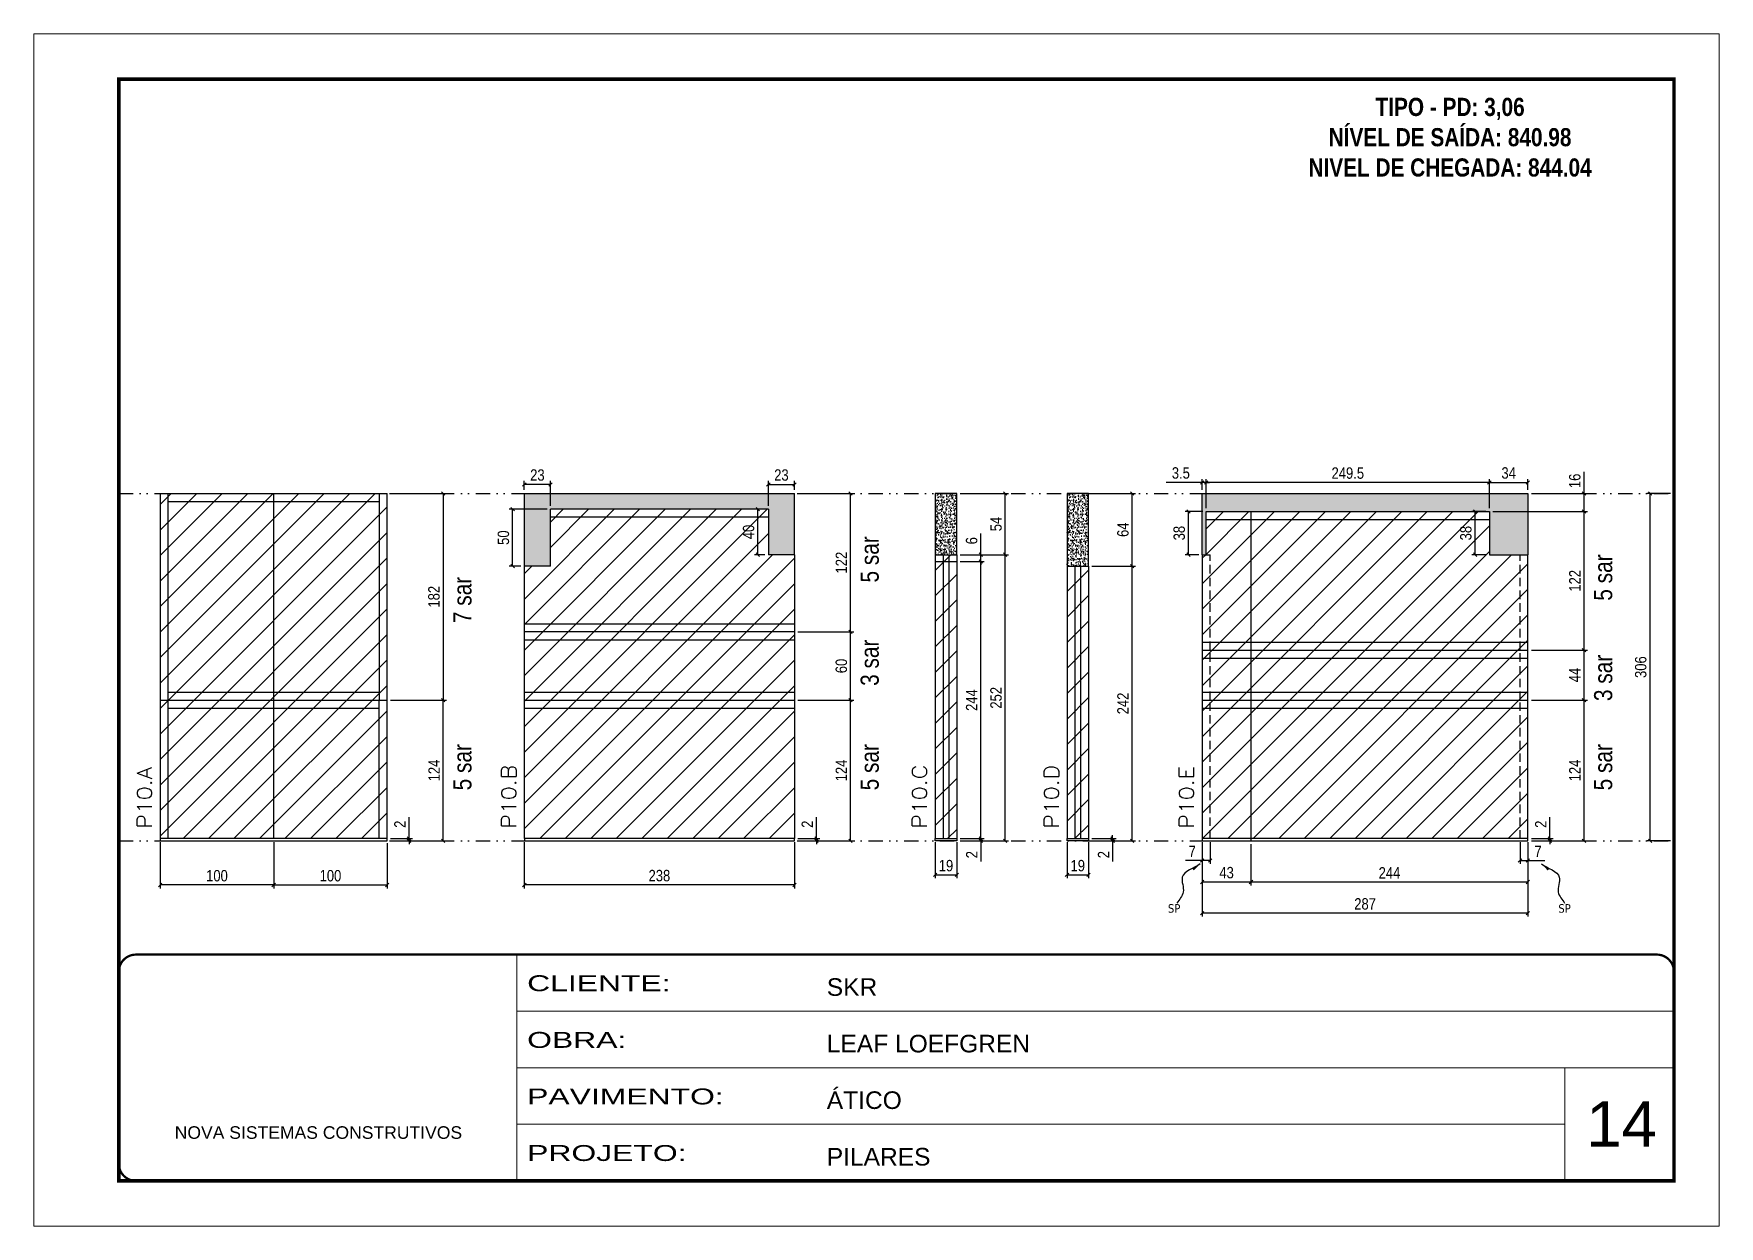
# Model space of a CAD drawing. Extents: x 14400 to 27878, y -21631 to 6985.
# Drawn here: x 16012 to 17497, y 2489 to 3539 of the extents above; entities that cross this region are included whole.
import ezdxf

# ---------------------------------------------------------------- set-up
doc = ezdxf.new("R2010")
doc.units = 0
for name, pattern in [('CONTINUO', [0]), ('DASHED', [0.75, 0.5, -0.25]), ('DIVIDE2', [0.625, 0.25, -0.125, 0, -0.125, 0, -0.125]), ('HIDDEN', [0.375, 0.25, -0.125])]:
    doc.linetypes.add(name, pattern=pattern)
for name, color, linetype, lineweight in [('CARIMBO', 255, 'Continuous', 9), ('Folhas', 255, 'Continuous', 9), ('Hachura', 251, 'Continuous', 9), ('SARRAFO DE PRESSAO', 251, 'DASHED', 9), ('Texto Seção', 7, 'Continuous', 15)]:
    doc.layers.add(name, color=color, linetype=linetype, lineweight=lineweight)
for name, color, linetype in [('COTA', 241, 'Continuous'), ('NOMENCLATURA', 7, 'Continuous'), ('Nível', 160, 'Continuous'), ('Painéis', 200, 'Continuous'), ('SARR_2.2x7', 40, 'Continuous'), ('texto', 7, 'Continuous')]:
    doc.layers.add(name, color=color, linetype=linetype)
doc.styles.add('ARIAL', font='arial.ttf')
doc.styles.add('ARIAL_NARROW', font='ARIALN.TTF', dxfattribs={"height": 0.2})
doc.styles.add('COTA TECNICA', font='techl___.ttf', dxfattribs={"height": 10})
doc.styles.add('COTA TECNICA-50', font='techl___.ttf', dxfattribs={"height": 10})
doc.styles.add('REGUA-120', font='ROMANS.shx', dxfattribs={"height": 15})
doc.styles.add('ROMANC', font='techb___.ttf', dxfattribs={"height": 2.5})
doc.styles.get("Standard").update_dxf_attribs({"font": 'arial.ttf'})
doc.styles.add('Tecnologia', font='')
doc.styles.get('Tecnologia').set_extended_font_data('Forgotten Futurist')
doc.dimstyles.new('COTA PAINEL-50', dxfattribs={"dimtxt": 10, "dimasz": 3, "dimexe": 3, "dimexo": 3, "dimgap": 3, "dimtad": 1, "dimdec": 1, "dimzin": 12, "dimdsep": 46, "dimtxsty": 'COTA TECNICA-50', "dimblk1": 'OBLIQUE', "dimblk2": 'OBLIQUE', "dimsah": 1, "dimcen": 0.9, "dimclrd": 4, "dimclre": 4, "dimclrt": 240, "dimadec": 1, "dimazin": 3, "dimtfac": 1, "dimtdec": 1, "dimtmove": 0, "dimatfit": 3, "dimfxl": 1, "dimtolj": 1, "dimtzin": 12, "dimarcsym": 0})
doc.dimstyles.new('PAINEL', dxfattribs={"dimtxt": 10, "dimasz": 3, "dimexe": 3, "dimexo": 3, "dimgap": 3, "dimtad": 1, "dimdec": 1, "dimzin": 12, "dimdsep": 46, "dimtxsty": 'COTA TECNICA', "dimblk1": 'OBLIQUE', "dimblk2": 'OBLIQUE', "dimsah": 1, "dimcen": 0.9, "dimclrd": 4, "dimclre": 4, "dimclrt": 240, "dimadec": 1, "dimazin": 3, "dimtfac": 1, "dimtdec": 1, "dimtmove": 0, "dimatfit": 3, "dimfxl": 1, "dimtolj": 1, "dimtzin": 12, "dimarcsym": 0})
doc.dimstyles.get("Standard").update_dxf_attribs({"dimtxt": 0.18, "dimasz": 0.18, "dimexe": 0.18, "dimexo": 0.0625, "dimgap": 0.09, "dimtad": 0, "dimtih": 1, "dimtoh": 1, "dimdec": 4, "dimzin": 0, "dimdsep": 46, "dimtxsty": 'Standard', "dimcen": 0.09, "dimadec": 0, "dimazin": 0, "dimtfac": 1, "dimtdec": 4, "dimtofl": 0, "dimtmove": 0, "dimatfit": 3, "dimfxl": 1, "dimtolj": 1, "dimtzin": 0, "dimarcsym": 0})

msp = doc.modelspace()

# ---------------------------------------------------------------- texts
at = {"layer": 'CARIMBO', "style": 'ARIAL'}
msp.add_text('14', height=40, dxfattribs=at).set_placement((17379.828, 2559.146))
at = {"layer": 'NOMENCLATURA', "style": 'ARIAL_NARROW'}
for s, p in [('5 sar', (16756.452, 3055.804)), ('5 sar', (17402.663, 3039.804)), ('7 sar', (16397.609, 3020.069)), ('3 sar', (16756.452, 2964.804)), ('3 sar', (17402.663, 2951.424)), ('5 sar', (16397.609, 2872.804)), ('5 sar', (16756.452, 2872.804)), ('5 sar', (17402.663, 2872.804))]:
    msp.add_text(s, height=16, rotation=90, dxfattribs=at).set_placement(p)
at = {"layer": 'NOMENCLATURA', "color": 2, "insert": (17259.806, 3482.587), "char_height": 16, "attachment_point": 2, "style": 'ROMANC'}
msp.add_mtext_dynamic_manual_height_columns('TIPO - PD: 3,06\\PNÍVEL DE SAÍDA: 840.98\\PNIVEL DE CHEGADA: 844.04', width=432.35115, gutter_width=1, heights=[0], dxfattribs=at)
at = {"layer": 'texto', "color": 0, "char_height": 7.5, "attachment_point": 5}
for insert in [(17016.642, 2768.794), (17360.667, 2768.794)]:
    msp.add_mtext('{\\fTahoma|b0|i0|c0|p34;\\C4;SP}', dxfattribs=dict(at, insert=insert))
at = {"layer": 'Texto Seção', "style": 'REGUA-120', "width": 1.1}
for s, p in [('P10.A', (16116.116, 2839.049)), ('P10.B', (16436.96, 2839.049)), ('P10.C', (16798.945, 2839.049)), ('P10.D', (16915.055, 2839.049)), ('P10.E', (17034.17, 2839.049))]:
    msp.add_text(s, height=13, rotation=90, dxfattribs=at).set_placement(p)

# ---------------------------------------------------------------- blocks, each defined once
blk = doc.blocks.new('9999999999')
at = {"color": 30, "linetype": 'CONTINUO'}
for p, q in [((98564.6, 34230.2), (98564.6, 34429.4)), ((98564.6, 34379.6), (99584, 34379.6)), ((98564.6, 34329.8), (99488, 34329.8)), ((99584, 34329.8), (99488, 34329.8)), ((99488, 34329.8), (99488, 34230.2)), ((98564.6, 34280), (99488, 34280))]:
    blk.add_line(p, q, dxfattribs=at)
at = {"color": 30, "linetype": 'CONTINUO', "const_width": 2}
blk.add_lwpolyline([(99584, 34230.2), (99584, 34414.4, 0.414214), (99569, 34429.4), (98229, 34429.4, 0.414214), (98214, 34414.4), (98214, 34245.2, 0.414214), (98229, 34230.2), (99584, 34230.2)], format="xyb", dxfattribs=at)
at = {"layer": 'Folhas'}
blk.add_lwpolyline([(98139, 34190.2), (99624, 34190.2), (99624, 35240.2), (98139, 35240.2)], close=True, dxfattribs=at)
at = {"layer": 'Folhas', "color": 30, "const_width": 3}
blk.add_lwpolyline([(98214, 34230.2), (99584, 34230.2), (99584, 35200.2), (98214, 35200.2)], close=True, dxfattribs=at)
at = {"color": 7, "linetype": 'Continuous', "ltscale": 5, "style": 'ARIAL'}
for s, height, p in [('SKR', 15.48, (98837.7, 34393.1)), ('LEAF LOEFGREN', 15.483, (98837.7, 34343.3)), ('ÁTICO', 15.48, (98837.7, 34293.5)), ('NOVA SISTEMAS CONSTRUTIVOS', 11.059, (98263.2, 34267.2)), ('PILARES', 15.48, (98837.7, 34243.7))]:
    blk.add_text(s, height=height, dxfattribs=at).set_placement(p)
at = {"layer": 'Folhas', "color": 7, "style": 'Tecnologia', "width": 1.5}
for s, p in [('CLIENTE:', (98573.7, 34397.2)), ('OBRA:', (98573.7, 34347.3)), ('PAVIMENTO:', (98573.7, 34297.5)), ('PROJETO:', (98573.7, 34247.7))]:
    blk.add_text(s, height=14, dxfattribs=at).set_placement(p)
blk = doc.blocks.new('_Oblique')
at = {"color": 0, "linetype": 'ByBlock', "lineweight": -2}
blk.add_line((-0.5, -0.5), (0.5, 0.5), dxfattribs=at)
blk = doc.blocks.new('*D1483')
at = {"layer": 'COTA', "color": 4, "lineweight": -2, "transparency": 16777216}
for p, q in [((16123.4, 2827.3), (16123.4, 2786.5)), ((16223.4, 2827.3), (16223.4, 2786.5)), ((16223.4, 2789.5), (16123.4, 2789.5))]:
    blk.add_line(p, q, dxfattribs=at)
at = {"layer": 'Defpoints', "color": 0, "transparency": 16777216}
for p in [(16123.4, 2830.3), (16223.4, 2830.3), (16123.4, 2789.5)]:
    blk.add_point(p, dxfattribs=at)
at = {"layer": 'COTA', "color": 4, "lineweight": -2, "transparency": 16777216, "xscale": 3, "yscale": 3, "zscale": 3, "rotation": 180}
blk.add_blockref('_Oblique', (16123.4, 2789.5), dxfattribs=at)
at = {"layer": 'COTA', "color": 4, "lineweight": -2, "transparency": 16777216, "xscale": 3, "yscale": 3, "zscale": 3}
blk.add_blockref('_Oblique', (16223.4, 2789.5), dxfattribs=at)
at = {"layer": 'COTA', "color": 240, "transparency": 16777216, "insert": (16173.4, 2797.6), "char_height": 10, "attachment_point": 5, "style": 'COTA TECNICA'}
blk.add_mtext('\\A1;100', dxfattribs=at)
blk = doc.blocks.new('*D1484')
at = {"layer": 'COTA', "color": 4, "lineweight": -2, "transparency": 16777216}
for p, q in [((16342.6, 2830.3), (16342.6, 2849.1)), ((16326.4, 2830.3), (16345.6, 2830.3)), ((16326.4, 2828.3), (16345.6, 2828.3)), ((16342.6, 2828.3), (16342.6, 2830.3)), ((16342.6, 2828.3), (16342.6, 2825.3))]:
    blk.add_line(p, q, dxfattribs=at)
at = {"layer": 'Defpoints', "color": 0, "transparency": 16777216}
for p in [(16323.4, 2830.3), (16323.4, 2828.3), (16342.6, 2828.3)]:
    blk.add_point(p, dxfattribs=at)
at = {"layer": 'COTA', "color": 4, "lineweight": -2, "transparency": 16777216, "xscale": 3, "yscale": 3, "zscale": 3}
for p, rotation in [((16342.6, 2830.3), 270), ((16342.6, 2828.3), 90)]:
    blk.add_blockref('_Oblique', p, dxfattribs=dict(at, rotation=rotation))
at = {"layer": 'COTA', "color": 240, "transparency": 16777216, "insert": (16334.6, 2843), "char_height": 10, "attachment_point": 5, "rotation": 90, "style": 'COTA TECNICA-50'}
blk.add_mtext('\\A1;2', dxfattribs=at)
blk = doc.blocks.new('*D1485')
at = {"layer": 'COTA', "color": 4, "linetype": 'ByBlock', "lineweight": -2, "transparency": 16777216}
for p, q in [((16326.4, 2952.3), (16375.7, 2952.3)), ((16372.7, 2828.3), (16372.7, 2952.3)), ((16326.4, 2828.3), (16375.7, 2828.3))]:
    blk.add_line(p, q, dxfattribs=at)
at = {"layer": 'Defpoints', "color": 0, "linetype": 'ByBlock', "transparency": 16777216}
for p in [(16323.4, 2952.3), (16372.7, 2952.3), (16323.4, 2828.3)]:
    blk.add_point(p, dxfattribs=at)
at = {"layer": 'COTA', "color": 4, "linetype": 'ByBlock', "lineweight": -2, "transparency": 16777216, "xscale": 3, "yscale": 3, "zscale": 3}
for p, rotation in [((16372.7, 2952.3), 90), ((16372.7, 2828.3), 270)]:
    blk.add_blockref('_Oblique', p, dxfattribs=dict(at, rotation=rotation))
at = {"layer": 'COTA', "color": 240, "linetype": 'ByBlock', "transparency": 16777216, "insert": (16364.7, 2890.3), "char_height": 10, "attachment_point": 5, "rotation": 90, "style": 'COTA TECNICA'}
blk.add_mtext('\\A1;124', dxfattribs=at)
blk = doc.blocks.new('*D1486')
at = {"layer": 'COTA', "color": 4, "lineweight": -2, "transparency": 16777216}
for p, q in [((16444.2, 2827.3), (16444.2, 2786.5)), ((16682.2, 2827.3), (16682.2, 2786.5)), ((16682.2, 2789.5), (16444.2, 2789.5))]:
    blk.add_line(p, q, dxfattribs=at)
at = {"layer": 'Defpoints', "color": 0, "transparency": 16777216}
for p in [(16444.2, 2830.3), (16682.2, 2830.3), (16444.2, 2789.5)]:
    blk.add_point(p, dxfattribs=at)
at = {"layer": 'COTA', "color": 4, "lineweight": -2, "transparency": 16777216, "xscale": 3, "yscale": 3, "zscale": 3, "rotation": 180}
blk.add_blockref('_Oblique', (16444.2, 2789.5), dxfattribs=at)
at = {"layer": 'COTA', "color": 4, "lineweight": -2, "transparency": 16777216, "xscale": 3, "yscale": 3, "zscale": 3}
blk.add_blockref('_Oblique', (16682.2, 2789.5), dxfattribs=at)
at = {"layer": 'COTA', "color": 240, "transparency": 16777216, "insert": (16563.2, 2797.7), "char_height": 10, "attachment_point": 5, "style": 'COTA TECNICA'}
blk.add_mtext('\\A1;238', dxfattribs=at)
blk = doc.blocks.new('*D1487')
at = {"layer": 'COTA', "color": 4, "lineweight": -2, "transparency": 16777216}
for p, q in [((16701.5, 2830.3), (16701.5, 2849.1)), ((16685.2, 2830.3), (16704.5, 2830.3)), ((16685.2, 2828.3), (16704.5, 2828.3)), ((16701.5, 2828.3), (16701.5, 2830.3)), ((16701.5, 2828.3), (16701.5, 2825.3))]:
    blk.add_line(p, q, dxfattribs=at)
at = {"layer": 'Defpoints', "color": 0, "transparency": 16777216}
for p in [(16682.2, 2830.3), (16682.2, 2828.3), (16701.5, 2828.3)]:
    blk.add_point(p, dxfattribs=at)
at = {"layer": 'COTA', "color": 4, "lineweight": -2, "transparency": 16777216, "xscale": 3, "yscale": 3, "zscale": 3}
for p, rotation in [((16701.5, 2830.3), 270), ((16701.5, 2828.3), 90)]:
    blk.add_blockref('_Oblique', p, dxfattribs=dict(at, rotation=rotation))
at = {"layer": 'COTA', "color": 240, "transparency": 16777216, "insert": (16693.5, 2843), "char_height": 10, "attachment_point": 5, "rotation": 90, "style": 'COTA TECNICA-50'}
blk.add_mtext('\\A1;2', dxfattribs=at)
blk = doc.blocks.new('*D1488')
at = {"layer": 'COTA', "color": 4, "linetype": 'ByBlock', "lineweight": -2, "transparency": 16777216}
for p, q in [((16685.2, 2952.3), (16734.6, 2952.3)), ((16731.6, 2828.3), (16731.6, 2952.3)), ((16685.2, 2828.3), (16734.6, 2828.3))]:
    blk.add_line(p, q, dxfattribs=at)
at = {"layer": 'Defpoints', "color": 0, "linetype": 'ByBlock', "transparency": 16777216}
for p in [(16682.2, 2952.3), (16731.6, 2952.3), (16682.2, 2828.3)]:
    blk.add_point(p, dxfattribs=at)
at = {"layer": 'COTA', "color": 4, "linetype": 'ByBlock', "lineweight": -2, "transparency": 16777216, "xscale": 3, "yscale": 3, "zscale": 3}
for p, rotation in [((16731.6, 2952.3), 90), ((16731.6, 2828.3), 270)]:
    blk.add_blockref('_Oblique', p, dxfattribs=dict(at, rotation=rotation))
at = {"layer": 'COTA', "color": 240, "linetype": 'ByBlock', "transparency": 16777216, "insert": (16723.5, 2890.3), "char_height": 10, "attachment_point": 5, "rotation": 90, "style": 'COTA TECNICA'}
blk.add_mtext('\\A1;124', dxfattribs=at)
blk = doc.blocks.new('*D1489')
at = {"layer": 'COTA', "color": 4, "lineweight": -2, "transparency": 16777216}
for p, q in [((16223.4, 2827.3), (16223.4, 2786.5)), ((16323.4, 2826.3), (16323.4, 2786.5)), ((16223.4, 2789.5), (16323.4, 2789.5))]:
    blk.add_line(p, q, dxfattribs=at)
at = {"layer": 'Defpoints', "color": 0, "transparency": 16777216}
for p in [(16223.4, 2830.3), (16323.4, 2829.3), (16323.4, 2789.5)]:
    blk.add_point(p, dxfattribs=at)
at = {"layer": 'COTA', "color": 4, "lineweight": -2, "transparency": 16777216, "xscale": 3, "yscale": 3, "zscale": 3, "rotation": 180}
blk.add_blockref('_Oblique', (16223.4, 2789.5), dxfattribs=at)
at = {"layer": 'COTA', "color": 4, "lineweight": -2, "transparency": 16777216, "xscale": 3, "yscale": 3, "zscale": 3}
blk.add_blockref('_Oblique', (16323.4, 2789.5), dxfattribs=at)
at = {"layer": 'COTA', "color": 240, "transparency": 16777216, "insert": (16273.4, 2797.6), "char_height": 10, "attachment_point": 5, "style": 'COTA TECNICA'}
blk.add_mtext('\\A1;100', dxfattribs=at)
blk = doc.blocks.new('*D1490')
at = {"layer": 'COTA', "color": 4, "lineweight": -2, "transparency": 16777216}
for p, q in [((16326.4, 3134.3), (16375.7, 3134.3)), ((16372.7, 3134.3), (16372.7, 2952.3)), ((16326.4, 2952.3), (16375.7, 2952.3))]:
    blk.add_line(p, q, dxfattribs=at)
at = {"layer": 'Defpoints', "color": 0, "transparency": 16777216}
for p in [(16323.4, 3134.3), (16323.4, 2952.3), (16372.7, 2952.3)]:
    blk.add_point(p, dxfattribs=at)
at = {"layer": 'COTA', "color": 4, "lineweight": -2, "transparency": 16777216, "xscale": 3, "yscale": 3, "zscale": 3}
for p, rotation in [((16372.7, 3134.3), 90), ((16372.7, 2952.3), 270)]:
    blk.add_blockref('_Oblique', p, dxfattribs=dict(at, rotation=rotation))
at = {"layer": 'COTA', "color": 240, "transparency": 16777216, "insert": (16364.6, 3043.3), "char_height": 10, "attachment_point": 5, "rotation": 90, "style": 'COTA TECNICA'}
blk.add_mtext('\\A1;182', dxfattribs=at)
blk = doc.blocks.new('*D1491')
at = {"layer": 'COTA', "color": 4, "lineweight": -2, "transparency": 16777216}
for p, q in [((17041.4, 2827.3), (17041.4, 2761.7)), ((17328.4, 2827.3), (17328.4, 2761.7)), ((17328.4, 2764.7), (17041.4, 2764.7))]:
    blk.add_line(p, q, dxfattribs=at)
at = {"layer": 'Defpoints', "color": 0, "transparency": 16777216}
for p in [(17041.4, 2830.3), (17328.4, 2830.3), (17041.4, 2764.7)]:
    blk.add_point(p, dxfattribs=at)
at = {"layer": 'COTA', "color": 4, "lineweight": -2, "transparency": 16777216, "xscale": 3, "yscale": 3, "zscale": 3, "rotation": 180}
blk.add_blockref('_Oblique', (17041.4, 2764.7), dxfattribs=at)
at = {"layer": 'COTA', "color": 4, "lineweight": -2, "transparency": 16777216, "xscale": 3, "yscale": 3, "zscale": 3}
blk.add_blockref('_Oblique', (17328.4, 2764.7), dxfattribs=at)
at = {"layer": 'COTA', "color": 240, "transparency": 16777216, "insert": (17184.9, 2772.8), "char_height": 10, "attachment_point": 5, "style": 'COTA TECNICA'}
blk.add_mtext('\\A1;287', dxfattribs=at)
blk = doc.blocks.new('*D1492')
at = {"layer": 'COTA', "color": 4, "lineweight": -2, "transparency": 16777216}
for p, q in [((17321.4, 2827.3), (17321.4, 2808)), ((17328.4, 2825.3), (17328.4, 2808)), ((17321.4, 2811), (17328.4, 2811)), ((17328.4, 2811), (17343.2, 2811))]:
    blk.add_line(p, q, dxfattribs=at)
at = {"layer": 'Defpoints', "color": 0, "transparency": 16777216}
for p in [(17321.4, 2830.3), (17328.4, 2828.3), (17328.4, 2811)]:
    blk.add_point(p, dxfattribs=at)
at = {"layer": 'COTA', "color": 4, "lineweight": -2, "transparency": 16777216, "xscale": 3, "yscale": 3, "zscale": 3, "rotation": 180}
blk.add_blockref('_Oblique', (17321.4, 2811), dxfattribs=at)
at = {"layer": 'COTA', "color": 4, "lineweight": -2, "transparency": 16777216, "xscale": 3, "yscale": 3, "zscale": 3}
blk.add_blockref('_Oblique', (17328.4, 2811), dxfattribs=at)
at = {"layer": 'COTA', "color": 240, "transparency": 16777216, "insert": (17337.3, 2819.1), "char_height": 10, "attachment_point": 5, "style": 'COTA TECNICA-50'}
blk.add_mtext('\\A1;7', dxfattribs=at)
blk = doc.blocks.new('*D1493')
at = {"layer": 'COTA', "color": 4, "lineweight": -2, "transparency": 16777216}
for p, q in [((17041.4, 2825.3), (17041.4, 2808)), ((17048.4, 2827.3), (17048.4, 2808)), ((17041.4, 2811), (17026.7, 2811)), ((17048.4, 2811), (17041.4, 2811))]:
    blk.add_line(p, q, dxfattribs=at)
at = {"layer": 'Defpoints', "color": 0, "transparency": 16777216}
for p in [(17041.4, 2828.3), (17048.4, 2830.3), (17041.4, 2811)]:
    blk.add_point(p, dxfattribs=at)
at = {"layer": 'COTA', "color": 4, "lineweight": -2, "transparency": 16777216, "xscale": 3, "yscale": 3, "zscale": 3, "rotation": 180}
blk.add_blockref('_Oblique', (17041.4, 2811), dxfattribs=at)
at = {"layer": 'COTA', "color": 4, "lineweight": -2, "transparency": 16777216, "xscale": 3, "yscale": 3, "zscale": 3}
blk.add_blockref('_Oblique', (17048.4, 2811), dxfattribs=at)
at = {"layer": 'COTA', "color": 240, "transparency": 16777216, "insert": (17032.6, 2819.1), "char_height": 10, "attachment_point": 5, "style": 'COTA TECNICA-50'}
blk.add_mtext('\\A1;7', dxfattribs=at)
blk = doc.blocks.new('*D1494')
at = {"layer": 'COTA', "color": 4, "lineweight": -2, "transparency": 16777216}
for p, q in [((17347.7, 2830.3), (17347.7, 2849.1)), ((17331.4, 2830.3), (17350.7, 2830.3)), ((17331.4, 2828.3), (17350.7, 2828.3)), ((17347.7, 2828.3), (17347.7, 2830.3)), ((17347.7, 2828.3), (17347.7, 2825.3))]:
    blk.add_line(p, q, dxfattribs=at)
at = {"layer": 'Defpoints', "color": 0, "transparency": 16777216}
for p in [(17328.4, 2830.3), (17328.4, 2828.3), (17347.7, 2828.3)]:
    blk.add_point(p, dxfattribs=at)
at = {"layer": 'COTA', "color": 4, "lineweight": -2, "transparency": 16777216, "xscale": 3, "yscale": 3, "zscale": 3}
for p, rotation in [((17347.7, 2830.3), 270), ((17347.7, 2828.3), 90)]:
    blk.add_blockref('_Oblique', p, dxfattribs=dict(at, rotation=rotation))
at = {"layer": 'COTA', "color": 240, "transparency": 16777216, "insert": (17339.7, 2843), "char_height": 10, "attachment_point": 5, "rotation": 90, "style": 'COTA TECNICA-50'}
blk.add_mtext('\\A1;2', dxfattribs=at)
blk = doc.blocks.new('*D1495')
at = {"layer": 'COTA', "color": 4, "linetype": 'ByBlock', "lineweight": -2, "transparency": 16777216}
for p, q in [((17331.4, 2952.3), (17380.8, 2952.3)), ((17377.8, 2828.3), (17377.8, 2952.3)), ((17331.4, 2828.3), (17380.8, 2828.3))]:
    blk.add_line(p, q, dxfattribs=at)
at = {"layer": 'Defpoints', "color": 0, "linetype": 'ByBlock', "transparency": 16777216}
for p in [(17328.4, 2952.3), (17377.8, 2952.3), (17328.4, 2828.3)]:
    blk.add_point(p, dxfattribs=at)
at = {"layer": 'COTA', "color": 4, "linetype": 'ByBlock', "lineweight": -2, "transparency": 16777216, "xscale": 3, "yscale": 3, "zscale": 3}
for p, rotation in [((17377.8, 2952.3), 90), ((17377.8, 2828.3), 270)]:
    blk.add_blockref('_Oblique', p, dxfattribs=dict(at, rotation=rotation))
at = {"layer": 'COTA', "color": 240, "linetype": 'ByBlock', "transparency": 16777216, "insert": (17369.7, 2890.3), "char_height": 10, "attachment_point": 5, "rotation": 90, "style": 'COTA TECNICA'}
blk.add_mtext('\\A1;124', dxfattribs=at)
blk = doc.blocks.new('*D1496')
at = {"layer": 'COTA', "color": 4, "lineweight": -2, "transparency": 16777216}
for p, q in [((17041.4, 2825.3), (17041.4, 2789.1)), ((17084.4, 2825.3), (17084.4, 2789.1)), ((17084.4, 2792.1), (17041.4, 2792.1))]:
    blk.add_line(p, q, dxfattribs=at)
at = {"layer": 'Defpoints', "color": 0, "transparency": 16777216}
for p in [(17041.4, 2828.3), (17084.4, 2828.3), (17041.4, 2792.1)]:
    blk.add_point(p, dxfattribs=at)
at = {"layer": 'COTA', "color": 4, "lineweight": -2, "transparency": 16777216, "xscale": 3, "yscale": 3, "zscale": 3, "rotation": 180}
blk.add_blockref('_Oblique', (17041.4, 2792.1), dxfattribs=at)
at = {"layer": 'COTA', "color": 4, "lineweight": -2, "transparency": 16777216, "xscale": 3, "yscale": 3, "zscale": 3}
blk.add_blockref('_Oblique', (17084.4, 2792.1), dxfattribs=at)
at = {"layer": 'COTA', "color": 240, "transparency": 16777216, "insert": (17062.9, 2800.3), "char_height": 10, "attachment_point": 5, "style": 'COTA TECNICA'}
blk.add_mtext('\\A1;43', dxfattribs=at)
blk = doc.blocks.new('*D1497')
at = {"layer": 'COTA', "color": 4, "lineweight": -2, "transparency": 16777216}
for p, q in [((17084.4, 2825.3), (17084.4, 2789.1)), ((17328.4, 2825.3), (17328.4, 2789.1)), ((17328.4, 2792.1), (17084.4, 2792.1))]:
    blk.add_line(p, q, dxfattribs=at)
at = {"layer": 'Defpoints', "color": 0, "transparency": 16777216}
for p in [(17084.4, 2828.3), (17328.4, 2828.3), (17084.4, 2792.1)]:
    blk.add_point(p, dxfattribs=at)
at = {"layer": 'COTA', "color": 4, "lineweight": -2, "transparency": 16777216, "xscale": 3, "yscale": 3, "zscale": 3, "rotation": 180}
blk.add_blockref('_Oblique', (17084.4, 2792.1), dxfattribs=at)
at = {"layer": 'COTA', "color": 4, "lineweight": -2, "transparency": 16777216, "xscale": 3, "yscale": 3, "zscale": 3}
blk.add_blockref('_Oblique', (17328.4, 2792.1), dxfattribs=at)
at = {"layer": 'COTA', "color": 240, "transparency": 16777216, "insert": (17206.4, 2800.2), "char_height": 10, "attachment_point": 5, "style": 'COTA TECNICA'}
blk.add_mtext('\\A1;244', dxfattribs=at)
blk = doc.blocks.new('*D1504')
at = {"layer": 'COTA', "color": 4, "lineweight": -2, "transparency": 16777216}
for p, q in [((16685.2, 3012.3), (16734.6, 3012.3)), ((16731.6, 2952.3), (16731.6, 3012.3)), ((16685.2, 2952.3), (16734.6, 2952.3))]:
    blk.add_line(p, q, dxfattribs=at)
at = {"layer": 'Defpoints', "color": 0, "transparency": 16777216}
for p in [(16682.2, 3012.3), (16731.6, 3012.3), (16682.2, 2952.3)]:
    blk.add_point(p, dxfattribs=at)
at = {"layer": 'COTA', "color": 4, "lineweight": -2, "transparency": 16777216, "xscale": 3, "yscale": 3, "zscale": 3}
for p, rotation in [((16731.6, 3012.3), 90), ((16731.6, 2952.3), 270)]:
    blk.add_blockref('_Oblique', p, dxfattribs=dict(at, rotation=rotation))
at = {"layer": 'COTA', "color": 240, "transparency": 16777216, "insert": (16723.5, 2982.3), "char_height": 10, "attachment_point": 5, "rotation": 90, "style": 'COTA TECNICA'}
blk.add_mtext('\\A1;60', dxfattribs=at)
blk = doc.blocks.new('*D1505')
at = {"layer": 'COTA', "color": 4, "lineweight": -2, "transparency": 16777216}
for p, q in [((16685.2, 3134.3), (16734.6, 3134.3)), ((16731.6, 3012.3), (16731.6, 3134.3)), ((16685.2, 3012.3), (16734.6, 3012.3))]:
    blk.add_line(p, q, dxfattribs=at)
at = {"layer": 'Defpoints', "color": 0, "transparency": 16777216}
for p in [(16682.2, 3134.3), (16731.6, 3134.3), (16682.2, 3012.3)]:
    blk.add_point(p, dxfattribs=at)
at = {"layer": 'COTA', "color": 4, "lineweight": -2, "transparency": 16777216, "xscale": 3, "yscale": 3, "zscale": 3}
for p, rotation in [((16731.6, 3134.3), 90), ((16731.6, 3012.3), 270)]:
    blk.add_blockref('_Oblique', p, dxfattribs=dict(at, rotation=rotation))
at = {"layer": 'COTA', "color": 240, "transparency": 16777216, "insert": (16723.5, 3073.3), "char_height": 10, "attachment_point": 5, "rotation": 90, "style": 'COTA TECNICA'}
blk.add_mtext('\\A1;122', dxfattribs=at)
blk = doc.blocks.new('*D1498')
at = {"layer": 'COTA', "color": 4, "lineweight": -2, "transparency": 16777216}
for p, q in [((16806.2, 2827.3), (16806.2, 2795.4)), ((16825.2, 2827.3), (16825.2, 2795.4)), ((16806.2, 2798.4), (16825.2, 2798.4))]:
    blk.add_line(p, q, dxfattribs=at)
at = {"layer": 'Defpoints', "color": 0, "transparency": 16777216}
for p in [(16806.2, 2830.3), (16825.2, 2830.3), (16825.2, 2798.4)]:
    blk.add_point(p, dxfattribs=at)
at = {"layer": 'COTA', "color": 4, "lineweight": -2, "transparency": 16777216, "xscale": 3, "yscale": 3, "zscale": 3, "rotation": 180}
blk.add_blockref('_Oblique', (16806.2, 2798.4), dxfattribs=at)
at = {"layer": 'COTA', "color": 4, "lineweight": -2, "transparency": 16777216, "xscale": 3, "yscale": 3, "zscale": 3}
blk.add_blockref('_Oblique', (16825.2, 2798.4), dxfattribs=at)
at = {"layer": 'COTA', "color": 240, "transparency": 16777216, "insert": (16815.7, 2806.5), "char_height": 10, "attachment_point": 5, "style": 'COTA TECNICA'}
blk.add_mtext('\\A1;19', dxfattribs=at)
blk = doc.blocks.new('*D1499')
at = {"layer": 'COTA', "color": 4, "lineweight": -2, "transparency": 16777216}
for p, q in [((16828.2, 2830.3), (16849.4, 2830.3)), ((16828.2, 2828.3), (16849.4, 2828.3)), ((16846.4, 2830.3), (16846.4, 2833.3)), ((16846.4, 2830.3), (16846.4, 2828.3)), ((16846.4, 2828.3), (16846.4, 2810.2))]:
    blk.add_line(p, q, dxfattribs=at)
at = {"layer": 'Defpoints', "color": 0, "transparency": 16777216}
for p in [(16825.2, 2830.3), (16825.2, 2828.3), (16846.4, 2830.3)]:
    blk.add_point(p, dxfattribs=at)
at = {"layer": 'COTA', "color": 4, "lineweight": -2, "transparency": 16777216, "xscale": 3, "yscale": 3, "zscale": 3}
for p, rotation in [((16846.4, 2830.3), 270), ((16846.4, 2828.3), 90)]:
    blk.add_blockref('_Oblique', p, dxfattribs=dict(at, rotation=rotation))
at = {"layer": 'COTA', "color": 240, "transparency": 16777216, "insert": (16838.4, 2816.2), "char_height": 10, "attachment_point": 5, "rotation": 90, "style": 'COTA TECNICA-50'}
blk.add_mtext('\\A1;2', dxfattribs=at)
blk = doc.blocks.new('*D1500')
at = {"layer": 'COTA', "color": 4, "lineweight": -2, "transparency": 16777216}
for p, q in [((16828.2, 3080.3), (16870.9, 3080.3)), ((16867.9, 2828.3), (16867.9, 3080.3)), ((16828.2, 2828.3), (16870.9, 2828.3))]:
    blk.add_line(p, q, dxfattribs=at)
at = {"layer": 'Defpoints', "color": 0, "transparency": 16777216}
for p in [(16825.2, 3080.3), (16867.9, 3080.3), (16825.2, 2828.3)]:
    blk.add_point(p, dxfattribs=at)
at = {"layer": 'COTA', "color": 4, "lineweight": -2, "transparency": 16777216, "xscale": 3, "yscale": 3, "zscale": 3}
for p, rotation in [((16867.9, 3080.3), 90), ((16867.9, 2828.3), 270)]:
    blk.add_blockref('_Oblique', p, dxfattribs=dict(at, rotation=rotation))
at = {"layer": 'COTA', "color": 240, "transparency": 16777216, "insert": (16859.8, 2954.3), "char_height": 10, "attachment_point": 5, "rotation": 90, "style": 'COTA TECNICA-50'}
blk.add_mtext('\\A1;252', dxfattribs=at)
blk = doc.blocks.new('*D1506')
at = {"layer": 'COTA', "color": 4, "lineweight": -2, "transparency": 16777216}
for p, q in [((16828.2, 3134.3), (16870.9, 3134.3)), ((16867.9, 3080.3), (16867.9, 3134.3)), ((16828.2, 3080.3), (16870.9, 3080.3))]:
    blk.add_line(p, q, dxfattribs=at)
at = {"layer": 'Defpoints', "color": 0, "transparency": 16777216}
for p in [(16825.2, 3134.3), (16867.9, 3134.3), (16825.2, 3080.3)]:
    blk.add_point(p, dxfattribs=at)
at = {"layer": 'COTA', "color": 4, "lineweight": -2, "transparency": 16777216, "xscale": 3, "yscale": 3, "zscale": 3}
for p, rotation in [((16867.9, 3134.3), 90), ((16867.9, 3080.3), 270)]:
    blk.add_blockref('_Oblique', p, dxfattribs=dict(at, rotation=rotation))
at = {"layer": 'COTA', "color": 240, "transparency": 16777216, "insert": (16859.8, 3107.3), "char_height": 10, "attachment_point": 5, "rotation": 90, "style": 'COTA TECNICA'}
blk.add_mtext('\\A1;54', dxfattribs=at)
blk = doc.blocks.new('*D1501')
at = {"layer": 'COTA', "color": 4, "lineweight": -2, "transparency": 16777216}
for p, q in [((17454, 3134.3), (17433, 3134.3)), ((17436, 2828.3), (17436, 3134.3)), ((17454, 2828.3), (17433, 2828.3))]:
    blk.add_line(p, q, dxfattribs=at)
at = {"layer": 'Defpoints', "color": 0, "transparency": 16777216}
for p in [(17436, 3134.3), (17457, 3134.3), (17457, 2828.3)]:
    blk.add_point(p, dxfattribs=at)
at = {"layer": 'COTA', "color": 4, "lineweight": -2, "transparency": 16777216, "xscale": 3, "yscale": 3, "zscale": 3}
for p, rotation in [((17436, 3134.3), 90), ((17436, 2828.3), 270)]:
    blk.add_blockref('_Oblique', p, dxfattribs=dict(at, rotation=rotation))
at = {"layer": 'COTA', "color": 240, "transparency": 16777216, "insert": (17427.8, 2981.3), "char_height": 10, "attachment_point": 5, "rotation": 90, "style": 'COTA TECNICA'}
blk.add_mtext('\\A1;306', dxfattribs=at)
blk = doc.blocks.new('*D1502')
at = {"layer": 'COTA', "color": 4, "lineweight": -2, "transparency": 16777216}
for p, q in [((17297.4, 3118.3), (17380.8, 3118.3)), ((17377.8, 2996.3), (17377.8, 3118.3)), ((17331.4, 2996.3), (17380.8, 2996.3))]:
    blk.add_line(p, q, dxfattribs=at)
at = {"layer": 'Defpoints', "color": 0, "transparency": 16777216}
for p in [(17294.4, 3118.3), (17377.8, 3118.3), (17328.4, 2996.3)]:
    blk.add_point(p, dxfattribs=at)
at = {"layer": 'COTA', "color": 4, "lineweight": -2, "transparency": 16777216, "xscale": 3, "yscale": 3, "zscale": 3}
for p, rotation in [((17377.8, 3118.3), 90), ((17377.8, 2996.3), 270)]:
    blk.add_blockref('_Oblique', p, dxfattribs=dict(at, rotation=rotation))
at = {"layer": 'COTA', "color": 240, "transparency": 16777216, "insert": (17369.7, 3057.3), "char_height": 10, "attachment_point": 5, "rotation": 90, "style": 'COTA TECNICA'}
blk.add_mtext('\\A1;122', dxfattribs=at)
blk = doc.blocks.new('*D1503')
at = {"layer": 'COTA', "color": 4, "lineweight": -2, "transparency": 16777216}
for p, q in [((17377.8, 3134.3), (17377.8, 3153.3)), ((17331.4, 3134.3), (17380.8, 3134.3)), ((17377.8, 3118.3), (17377.8, 3134.3)), ((17297.4, 3118.3), (17380.8, 3118.3))]:
    blk.add_line(p, q, dxfattribs=at)
at = {"layer": 'Defpoints', "color": 0, "transparency": 16777216}
for p in [(17328.4, 3134.3), (17377.8, 3134.3), (17294.4, 3118.3)]:
    blk.add_point(p, dxfattribs=at)
at = {"layer": 'COTA', "color": 4, "lineweight": -2, "transparency": 16777216, "xscale": 3, "yscale": 3, "zscale": 3}
for p, rotation in [((17377.8, 3134.3), 90), ((17377.8, 3118.3), 270)]:
    blk.add_blockref('_Oblique', p, dxfattribs=dict(at, rotation=rotation))
at = {"layer": 'COTA', "color": 240, "transparency": 16777216, "insert": (17369.7, 3145.3), "char_height": 10, "attachment_point": 5, "rotation": 90, "style": 'COTA TECNICA'}
blk.add_mtext('\\A1;16', dxfattribs=at)
blk = doc.blocks.new('*D1507')
at = {"color": 4, "lineweight": -2, "transparency": 16777216}
for p, q in [((16464.2, 3120.3), (16430.9, 3120.3)), ((16433.9, 3070.3), (16433.9, 3120.3)), ((16441.2, 3070.3), (16430.9, 3070.3))]:
    blk.add_line(p, q, dxfattribs=at)
at = {"layer": 'Defpoints', "color": 0, "transparency": 16777216}
for p in [(16433.9, 3120.3), (16467.2, 3120.3), (16444.2, 3070.3)]:
    blk.add_point(p, dxfattribs=at)
at = {"color": 4, "lineweight": -2, "transparency": 16777216, "xscale": 3, "yscale": 3, "zscale": 3}
for p, rotation in [((16433.9, 3120.3), 90), ((16433.9, 3070.3), 270)]:
    blk.add_blockref('_Oblique', p, dxfattribs=dict(at, rotation=rotation))
at = {"color": 240, "transparency": 16777216, "insert": (16425.8, 3095.3), "char_height": 10, "attachment_point": 5, "rotation": 90, "style": 'COTA TECNICA'}
blk.add_mtext('\\A1;50', dxfattribs=at)
blk = doc.blocks.new('*D1508')
at = {"color": 4, "lineweight": -2, "transparency": 16777216}
for p, q in [((16444.2, 3137.3), (16444.2, 3145.2)), ((16467.2, 3142.2), (16444.2, 3142.2)), ((16467.2, 3123.3), (16467.2, 3145.2))]:
    blk.add_line(p, q, dxfattribs=at)
at = {"layer": 'Defpoints', "color": 0, "transparency": 16777216}
for p in [(16444.2, 3142.2), (16444.2, 3134.3), (16467.2, 3120.3)]:
    blk.add_point(p, dxfattribs=at)
at = {"color": 4, "lineweight": -2, "transparency": 16777216, "xscale": 3, "yscale": 3, "zscale": 3, "rotation": 180}
blk.add_blockref('_Oblique', (16444.2, 3142.2), dxfattribs=at)
at = {"color": 4, "lineweight": -2, "transparency": 16777216, "xscale": 3, "yscale": 3, "zscale": 3}
blk.add_blockref('_Oblique', (16467.2, 3142.2), dxfattribs=at)
at = {"color": 240, "transparency": 16777216, "insert": (16455.7, 3150.4), "char_height": 10, "attachment_point": 5, "style": 'COTA TECNICA'}
blk.add_mtext('\\A1;23', dxfattribs=at)
blk = doc.blocks.new('*D1509')
at = {"color": 4, "lineweight": -2, "transparency": 16777216}
for p, q in [((16659.2, 3123.3), (16659.2, 3145.2)), ((16659.2, 3142.2), (16682.2, 3142.2)), ((16682.2, 3137.3), (16682.2, 3145.2))]:
    blk.add_line(p, q, dxfattribs=at)
at = {"layer": 'Defpoints', "color": 0, "transparency": 16777216}
for p in [(16682.2, 3142.2), (16682.2, 3134.3), (16659.2, 3120.3)]:
    blk.add_point(p, dxfattribs=at)
at = {"color": 4, "lineweight": -2, "transparency": 16777216, "xscale": 3, "yscale": 3, "zscale": 3, "rotation": 180}
blk.add_blockref('_Oblique', (16659.2, 3142.2), dxfattribs=at)
at = {"color": 4, "lineweight": -2, "transparency": 16777216, "xscale": 3, "yscale": 3, "zscale": 3}
blk.add_blockref('_Oblique', (16682.2, 3142.2), dxfattribs=at)
at = {"color": 240, "transparency": 16777216, "insert": (16670.7, 3150.4), "char_height": 10, "attachment_point": 5, "style": 'COTA TECNICA'}
blk.add_mtext('\\A1;23', dxfattribs=at)
blk = doc.blocks.new('*D1510')
at = {"color": 4, "lineweight": -2, "transparency": 16777216}
for p, q in [((16656.2, 3120.3), (16646.9, 3120.3)), ((16649.9, 3080.3), (16649.9, 3120.3)), ((16656.2, 3080.3), (16646.9, 3080.3))]:
    blk.add_line(p, q, dxfattribs=at)
at = {"layer": 'Defpoints', "color": 0, "transparency": 16777216}
for p in [(16649.9, 3120.3), (16659.2, 3120.3), (16659.2, 3080.3)]:
    blk.add_point(p, dxfattribs=at)
at = {"color": 4, "lineweight": -2, "transparency": 16777216, "xscale": 3, "yscale": 3, "zscale": 3}
for p, rotation in [((16649.9, 3120.3), 90), ((16649.9, 3080.3), 270)]:
    blk.add_blockref('_Oblique', p, dxfattribs=dict(at, rotation=rotation))
at = {"color": 240, "transparency": 16777216, "insert": (16641.8, 3100.3), "char_height": 10, "attachment_point": 5, "rotation": 90, "style": 'COTA TECNICA'}
blk.add_mtext('\\A1;40', dxfattribs=at)
blk = doc.blocks.new('*D1513')
at = {"layer": 'COTA', "color": 4, "lineweight": -2, "transparency": 16777216}
for p, q in [((16922.3, 2827.3), (16922.3, 2795.4)), ((16941.3, 2827.3), (16941.3, 2795.4)), ((16922.3, 2798.4), (16941.3, 2798.4))]:
    blk.add_line(p, q, dxfattribs=at)
at = {"layer": 'Defpoints', "color": 0, "transparency": 16777216}
for p in [(16922.3, 2830.3), (16941.3, 2830.3), (16941.3, 2798.4)]:
    blk.add_point(p, dxfattribs=at)
at = {"layer": 'COTA', "color": 4, "lineweight": -2, "transparency": 16777216, "xscale": 3, "yscale": 3, "zscale": 3, "rotation": 180}
blk.add_blockref('_Oblique', (16922.3, 2798.4), dxfattribs=at)
at = {"layer": 'COTA', "color": 4, "lineweight": -2, "transparency": 16777216, "xscale": 3, "yscale": 3, "zscale": 3}
blk.add_blockref('_Oblique', (16941.3, 2798.4), dxfattribs=at)
at = {"layer": 'COTA', "color": 240, "transparency": 16777216, "insert": (16931.8, 2806.5), "char_height": 10, "attachment_point": 5, "style": 'COTA TECNICA'}
blk.add_mtext('\\A1;19', dxfattribs=at)
blk = doc.blocks.new('*D1514')
at = {"layer": 'COTA', "color": 4, "lineweight": -2, "transparency": 16777216}
for p, q in [((16944.3, 2830.3), (16965.5, 2830.3)), ((16944.3, 2828.3), (16965.5, 2828.3)), ((16962.5, 2830.3), (16962.5, 2833.3)), ((16962.5, 2830.3), (16962.5, 2828.3)), ((16962.5, 2828.3), (16962.5, 2810.2))]:
    blk.add_line(p, q, dxfattribs=at)
at = {"layer": 'Defpoints', "color": 0, "transparency": 16777216}
for p in [(16941.3, 2830.3), (16941.3, 2828.3), (16962.5, 2830.3)]:
    blk.add_point(p, dxfattribs=at)
at = {"layer": 'COTA', "color": 4, "lineweight": -2, "transparency": 16777216, "xscale": 3, "yscale": 3, "zscale": 3}
for p, rotation in [((16962.5, 2830.3), 270), ((16962.5, 2828.3), 90)]:
    blk.add_blockref('_Oblique', p, dxfattribs=dict(at, rotation=rotation))
at = {"layer": 'COTA', "color": 240, "transparency": 16777216, "insert": (16954.5, 2816.2), "char_height": 10, "attachment_point": 5, "rotation": 90, "style": 'COTA TECNICA-50'}
blk.add_mtext('\\A1;2', dxfattribs=at)
blk = doc.blocks.new('*D1515')
at = {"layer": 'COTA', "color": 4, "lineweight": -2, "transparency": 16777216}
for p, q in [((16944.3, 3070.3), (16982.7, 3070.3)), ((16979.7, 2828.3), (16979.7, 3070.3)), ((16944.3, 2828.3), (16982.7, 2828.3))]:
    blk.add_line(p, q, dxfattribs=at)
at = {"layer": 'Defpoints', "color": 0, "transparency": 16777216}
for p in [(16941.3, 3070.3), (16979.7, 3070.3), (16941.3, 2828.3)]:
    blk.add_point(p, dxfattribs=at)
at = {"layer": 'COTA', "color": 4, "lineweight": -2, "transparency": 16777216, "xscale": 3, "yscale": 3, "zscale": 3}
for p, rotation in [((16979.7, 3070.3), 90), ((16979.7, 2828.3), 270)]:
    blk.add_blockref('_Oblique', p, dxfattribs=dict(at, rotation=rotation))
at = {"layer": 'COTA', "color": 240, "transparency": 16777216, "insert": (16971.6, 2949.3), "char_height": 10, "attachment_point": 5, "rotation": 90, "style": 'COTA TECNICA-50'}
blk.add_mtext('\\A1;242', dxfattribs=at)
blk = doc.blocks.new('*D1516')
at = {"layer": 'COTA', "color": 4, "lineweight": -2, "transparency": 16777216}
for p, q in [((16944.3, 3134.3), (16982.7, 3134.3)), ((16979.7, 3070.3), (16979.7, 3134.3)), ((16944.3, 3070.3), (16982.7, 3070.3))]:
    blk.add_line(p, q, dxfattribs=at)
at = {"layer": 'Defpoints', "color": 0, "transparency": 16777216}
for p in [(16941.3, 3134.3), (16979.7, 3134.3), (16941.3, 3070.3)]:
    blk.add_point(p, dxfattribs=at)
at = {"layer": 'COTA', "color": 4, "lineweight": -2, "transparency": 16777216, "xscale": 3, "yscale": 3, "zscale": 3}
for p, rotation in [((16979.7, 3134.3), 90), ((16979.7, 3070.3), 270)]:
    blk.add_blockref('_Oblique', p, dxfattribs=dict(at, rotation=rotation))
at = {"layer": 'COTA', "color": 240, "transparency": 16777216, "insert": (16971.6, 3102.3), "char_height": 10, "attachment_point": 5, "rotation": 90, "style": 'COTA TECNICA'}
blk.add_mtext('\\A1;64', dxfattribs=at)
blk = doc.blocks.new('*D1517')
at = {"color": 4, "lineweight": -2, "transparency": 16777216}
for p, q in [((16828.2, 3074.3), (16849.4, 3074.3)), ((16846.4, 2830.3), (16846.4, 3074.3)), ((16828.2, 2830.3), (16849.4, 2830.3))]:
    blk.add_line(p, q, dxfattribs=at)
at = {"layer": 'Defpoints', "color": 0, "transparency": 16777216}
for p in [(16825.2, 3074.3), (16846.4, 3074.3), (16825.2, 2830.3)]:
    blk.add_point(p, dxfattribs=at)
at = {"color": 4, "lineweight": -2, "transparency": 16777216, "xscale": 3, "yscale": 3, "zscale": 3}
for p, rotation in [((16846.4, 3074.3), 90), ((16846.4, 2830.3), 270)]:
    blk.add_blockref('_Oblique', p, dxfattribs=dict(at, rotation=rotation))
at = {"color": 240, "transparency": 16777216, "insert": (16838.3, 2952.3), "char_height": 10, "attachment_point": 5, "rotation": 90, "style": 'COTA TECNICA'}
blk.add_mtext('\\A1;244', dxfattribs=at)
blk = doc.blocks.new('*D1518')
at = {"color": 4, "lineweight": -2, "transparency": 16777216}
for p, q in [((16846.4, 3080.3), (16846.4, 3099)), ((16828.2, 3080.3), (16849.4, 3080.3)), ((16828.2, 3074.3), (16849.4, 3074.3)), ((16846.4, 3074.3), (16846.4, 3080.3)), ((16846.4, 3074.3), (16846.4, 3071.3))]:
    blk.add_line(p, q, dxfattribs=at)
at = {"layer": 'Defpoints', "color": 0, "transparency": 16777216}
for p in [(16825.2, 3080.3), (16825.2, 3074.3), (16846.4, 3080.3)]:
    blk.add_point(p, dxfattribs=at)
at = {"color": 4, "lineweight": -2, "transparency": 16777216, "xscale": 3, "yscale": 3, "zscale": 3}
for p, rotation in [((16846.4, 3080.3), 270), ((16846.4, 3074.3), 90)]:
    blk.add_blockref('_Oblique', p, dxfattribs=dict(at, rotation=rotation))
at = {"color": 240, "transparency": 16777216, "insert": (16838.3, 3092.6), "char_height": 10, "attachment_point": 5, "rotation": 90, "style": 'COTA TECNICA'}
blk.add_mtext('\\A1;6', dxfattribs=at)
blk = doc.blocks.new('*D2772')
at = {"layer": 'COTA', "color": 4, "lineweight": -2, "transparency": 16777216}
for p, q in [((17331.4, 2996.3), (17380.8, 2996.3)), ((17377.8, 2952.3), (17377.8, 2996.3)), ((17331.4, 2952.3), (17380.8, 2952.3))]:
    blk.add_line(p, q, dxfattribs=at)
at = {"layer": 'Defpoints', "color": 0, "transparency": 16777216}
for p in [(17328.4, 2996.3), (17377.8, 2996.3), (17328.4, 2952.3)]:
    blk.add_point(p, dxfattribs=at)
at = {"layer": 'COTA', "color": 4, "lineweight": -2, "transparency": 16777216, "xscale": 3, "yscale": 3, "zscale": 3}
for p, rotation in [((17377.8, 2996.3), 90), ((17377.8, 2952.3), 270)]:
    blk.add_blockref('_Oblique', p, dxfattribs=dict(at, rotation=rotation))
at = {"layer": 'COTA', "color": 240, "transparency": 16777216, "insert": (17369.7, 2974.3), "char_height": 10, "attachment_point": 5, "rotation": 90, "style": 'COTA TECNICA'}
blk.add_mtext('\\A1;44', dxfattribs=at)
blk = doc.blocks.new('*D2773')
at = {"layer": 'COTA', "color": 4, "lineweight": -2, "transparency": 16777216}
for p, q in [((17041.9, 3118.3), (17026.4, 3118.3)), ((17029.4, 3080.3), (17029.4, 3118.3)), ((17038.4, 3080.3), (17026.4, 3080.3))]:
    blk.add_line(p, q, dxfattribs=at)
at = {"layer": 'Defpoints', "color": 0, "transparency": 16777216}
for p in [(17029.4, 3118.3), (17044.9, 3118.3), (17041.4, 3080.3)]:
    blk.add_point(p, dxfattribs=at)
at = {"layer": 'COTA', "color": 4, "lineweight": -2, "transparency": 16777216, "xscale": 3, "yscale": 3, "zscale": 3}
for p, rotation in [((17029.4, 3118.3), 90), ((17029.4, 3080.3), 270)]:
    blk.add_blockref('_Oblique', p, dxfattribs=dict(at, rotation=rotation))
at = {"layer": 'COTA', "color": 240, "transparency": 16777216, "insert": (17021.2, 3099.3), "char_height": 10, "attachment_point": 5, "rotation": 90, "style": 'COTA TECNICA'}
blk.add_mtext('\\A1;38', dxfattribs=at)
blk = doc.blocks.new('*D2774')
at = {"layer": 'COTA', "color": 4, "lineweight": -2, "transparency": 16777216}
for p, q in [((17041.4, 3143.9), (17009.8, 3143.9)), ((17041.4, 3137.3), (17041.4, 3146.9)), ((17044.9, 3143.9), (17041.4, 3143.9)), ((17044.9, 3121.3), (17044.9, 3146.9)), ((17044.9, 3143.9), (17047.9, 3143.9))]:
    blk.add_line(p, q, dxfattribs=at)
at = {"layer": 'Defpoints', "color": 0, "transparency": 16777216}
for p in [(17041.4, 3143.9), (17041.4, 3134.3), (17044.9, 3118.3)]:
    blk.add_point(p, dxfattribs=at)
at = {"layer": 'COTA', "color": 4, "lineweight": -2, "transparency": 16777216, "xscale": 3, "yscale": 3, "zscale": 3}
blk.add_blockref('_Oblique', (17041.4, 3143.9), dxfattribs=at)
at = {"layer": 'COTA', "color": 4, "lineweight": -2, "transparency": 16777216, "xscale": 3, "yscale": 3, "zscale": 3, "rotation": 180}
blk.add_blockref('_Oblique', (17044.9, 3143.9), dxfattribs=at)
at = {"layer": 'COTA', "color": 240, "transparency": 16777216, "insert": (17022.6, 3152.2), "char_height": 10, "attachment_point": 5, "style": 'COTA TECNICA'}
blk.add_mtext('\\A1;3.5', dxfattribs=at)
blk = doc.blocks.new('*D2775')
at = {"layer": 'COTA', "color": 4, "lineweight": -2, "transparency": 16777216}
for p, q in [((17044.9, 3121.3), (17044.9, 3146.9)), ((17294.4, 3143.9), (17044.9, 3143.9)), ((17294.4, 3121.3), (17294.4, 3146.9))]:
    blk.add_line(p, q, dxfattribs=at)
at = {"layer": 'Defpoints', "color": 0, "transparency": 16777216}
for p in [(17044.9, 3143.9), (17044.9, 3118.3), (17294.4, 3118.3)]:
    blk.add_point(p, dxfattribs=at)
at = {"layer": 'COTA', "color": 4, "lineweight": -2, "transparency": 16777216, "xscale": 3, "yscale": 3, "zscale": 3, "rotation": 180}
blk.add_blockref('_Oblique', (17044.9, 3143.9), dxfattribs=at)
at = {"layer": 'COTA', "color": 4, "lineweight": -2, "transparency": 16777216, "xscale": 3, "yscale": 3, "zscale": 3}
blk.add_blockref('_Oblique', (17294.4, 3143.9), dxfattribs=at)
at = {"layer": 'COTA', "color": 240, "transparency": 16777216, "insert": (17169.7, 3152.1), "char_height": 10, "attachment_point": 5, "style": 'COTA TECNICA'}
blk.add_mtext('\\A1;249.5', dxfattribs=at)
blk = doc.blocks.new('*D2776')
at = {"layer": 'COTA', "color": 4, "lineweight": -2, "transparency": 16777216}
for p, q in [((17294.4, 3121.3), (17294.4, 3146.9)), ((17294.4, 3143.9), (17328.4, 3143.9)), ((17328.4, 3137.3), (17328.4, 3146.9))]:
    blk.add_line(p, q, dxfattribs=at)
at = {"layer": 'Defpoints', "color": 0, "transparency": 16777216}
for p in [(17328.4, 3143.9), (17328.4, 3134.3), (17294.4, 3118.3)]:
    blk.add_point(p, dxfattribs=at)
at = {"layer": 'COTA', "color": 4, "lineweight": -2, "transparency": 16777216, "xscale": 3, "yscale": 3, "zscale": 3, "rotation": 180}
blk.add_blockref('_Oblique', (17294.4, 3143.9), dxfattribs=at)
at = {"layer": 'COTA', "color": 4, "lineweight": -2, "transparency": 16777216, "xscale": 3, "yscale": 3, "zscale": 3}
blk.add_blockref('_Oblique', (17328.4, 3143.9), dxfattribs=at)
at = {"layer": 'COTA', "color": 240, "transparency": 16777216, "insert": (17311.4, 3152.2), "char_height": 10, "attachment_point": 5, "style": 'COTA TECNICA'}
blk.add_mtext('\\A1;34', dxfattribs=at)
blk = doc.blocks.new('*D2777')
at = {"layer": 'COTA', "color": 4, "lineweight": -2, "transparency": 16777216}
for p, q in [((17291.4, 3118.3), (17279, 3118.3)), ((17282, 3080.3), (17282, 3118.3)), ((17291.4, 3080.3), (17279, 3080.3))]:
    blk.add_line(p, q, dxfattribs=at)
at = {"layer": 'Defpoints', "color": 0, "transparency": 16777216}
for p in [(17282, 3118.3), (17294.4, 3118.3), (17294.4, 3080.3)]:
    blk.add_point(p, dxfattribs=at)
at = {"layer": 'COTA', "color": 4, "lineweight": -2, "transparency": 16777216, "xscale": 3, "yscale": 3, "zscale": 3}
for p, rotation in [((17282, 3118.3), 90), ((17282, 3080.3), 270)]:
    blk.add_blockref('_Oblique', p, dxfattribs=dict(at, rotation=rotation))
at = {"layer": 'COTA', "color": 240, "transparency": 16777216, "insert": (17273.7, 3099.3), "char_height": 10, "attachment_point": 5, "rotation": 90, "style": 'COTA TECNICA'}
blk.add_mtext('\\A1;38', dxfattribs=at)

# ---------------------------------------------------------------- dimensions: what is measured, and where the dimension line sits
for base, p1, p2, picture, middle in [((16444.209, 3142.175), (16467.209, 3120.285), (16444.209, 3134.285), '*D1508', (16455.709, 3150.395)), ((16682.209, 3142.175), (16659.209, 3120.285), (16682.209, 3134.285), '*D1509', (16670.709, 3150.395))]:
    dim = msp.add_linear_dim(base=base, p1=p1, p2=p2, dimstyle='PAINEL')
    dim.commit()
    dim.dimension.update_dxf_attribs({"geometry": picture, "text_midpoint": middle})
for base, p1, p2, picture, middle in [((16433.934, 3120.285), (16444.209, 3070.285), (16467.209, 3120.285), '*D1507', (16425.825, 3095.285)), ((16649.858, 3120.285), (16659.209, 3080.285), (16659.209, 3120.285), '*D1510', (16641.756, 3100.285)), ((16846.387, 3080.285), (16825.194, 3074.285), (16825.194, 3080.285), '*D1518', (16838.285, 3092.618)), ((16846.387, 3074.285), (16825.194, 2830.285), (16825.194, 3074.285), '*D1517', (16838.314, 2952.285))]:
    dim = msp.add_linear_dim(base=base, p1=p1, p2=p2, angle=90, dimstyle='PAINEL')
    dim.commit()
    dim.dimension.update_dxf_attribs({"geometry": picture, "text_midpoint": middle})
at = {"layer": 'COTA'}
for base, p1, p2, dimstyle, picture, middle in [((17041.419, 3143.936), (17044.919, 3118.285), (17041.419, 3134.285), 'PAINEL', '*D2774', (17022.617, 3152.155)), ((17044.919, 3143.936), (17294.419, 3118.285), (17044.919, 3118.285), 'PAINEL', '*D2775', (17169.669, 3152.075)), ((17328.419, 3143.936), (17294.419, 3118.285), (17328.419, 3134.285), 'PAINEL', '*D2776', (17311.419, 3152.155)), ((16323.365, 2789.462), (16223.365, 2830.285), (16323.365, 2829.285), 'PAINEL', '*D1489', (16273.365, 2797.564)), ((17328.419, 2811.043), (17321.419, 2830.285), (17328.419, 2828.285), 'COTA PAINEL-50', '*D1492', (17337.285, 2819.117))]:
    dim = msp.add_linear_dim(base=base, p1=p1, p2=p2, dimstyle=dimstyle, dxfattribs=at)
    dim.commit()
    dim.dimension.update_dxf_attribs({"geometry": picture, "text_midpoint": middle})
for base, p1, p2, angle, dimstyle, picture, middle in [((17377.787, 3134.285), (17294.419, 3118.285), (17328.419, 3134.285), 90, 'PAINEL', '*D1503', (17369.685, 3145.292)), ((16372.733, 2952.285), (16323.365, 3134.285), (16323.365, 2952.285), 90, 'PAINEL', '*D1490', (16364.638, 3043.285)), ((16867.863, 3134.285), (16825.194, 3080.285), (16825.194, 3134.285), 90, 'PAINEL', '*D1506', (16859.754, 3107.285)), ((16979.682, 3134.285), (16941.304, 3070.285), (16941.304, 3134.285), 90, 'PAINEL', '*D1516', (16971.58, 3102.285)), ((17436.04, 3134.285), (17456.967, 2828.285), (17456.967, 3134.285), 90, 'PAINEL', '*D1501', (17427.821, 2981.285)), ((17029.41, 3118.285), (17041.419, 3080.285), (17044.919, 3118.285), 90, 'PAINEL', '*D2773', (17021.168, 3099.285)), ((17281.981, 3118.285), (17294.419, 3080.285), (17294.419, 3118.285), 90, 'PAINEL', '*D2777', (17273.74, 3099.285)), ((17377.787, 3118.285), (17328.419, 2996.285), (17294.419, 3118.285), 90, 'PAINEL', '*D1502', (17369.728, 3057.285)), ((16867.863, 3080.285), (16825.194, 2828.285), (16825.194, 3080.285), 90, 'COTA PAINEL-50', '*D1500', (16859.754, 2954.285)), ((16979.682, 3070.285), (16941.304, 2828.285), (16941.304, 3070.285), 90, 'COTA PAINEL-50', '*D1515', (16971.609, 2949.285)), ((16731.576, 3012.285), (16682.209, 2952.285), (16682.209, 3012.285), 90, 'PAINEL', '*D1504', (16723.474, 2982.285)), ((17377.787, 2996.285), (17328.419, 2952.285), (17328.419, 2996.285), 90, 'PAINEL', '*D2772', (17369.714, 2974.285)), ((17041.419, 2811.043), (17048.419, 2830.285), (17041.419, 2828.285), 180, 'COTA PAINEL-50', '*D1493', (17032.554, 2819.117)), ((17084.419, 2792.105), (17328.419, 2828.285), (17084.419, 2828.285), 180, 'PAINEL', '*D1497', (17206.419, 2800.178))]:
    dim = msp.add_linear_dim(base=base, p1=p1, p2=p2, angle=angle, dimstyle=dimstyle, dxfattribs=at)
    dim.commit()
    dim.dimension.update_dxf_attribs({"geometry": picture, "text_midpoint": middle})
for base, p1, p2, angle, override, picture, middle in [((16731.576, 3134.285), (16682.209, 3012.285), (16682.209, 3134.285), 90, {"dimtmove": 1}, '*D1505', (16723.518, 3073.285)), ((16123.365, 2789.462), (16223.365, 2830.285), (16123.365, 2830.285), 180, {"dimarcsym": 2}, '*D1483', (16173.365, 2797.564)), ((16444.209, 2789.462), (16682.209, 2830.285), (16444.209, 2830.285), 180, {"dimarcsym": 2}, '*D1486', (16563.209, 2797.703)), ((17041.419, 2764.668), (17328.419, 2830.285), (17041.419, 2830.285), 180, {"dimarcsym": 2}, '*D1491', (17184.919, 2772.763)), ((17041.419, 2792.105), (17084.419, 2828.285), (17041.419, 2828.285), 180, {"dimtmove": 1}, '*D1496', (17062.919, 2800.325))]:
    dim = msp.add_linear_dim(base=base, p1=p1, p2=p2, angle=angle, dimstyle='PAINEL', override=override, dxfattribs=at)
    dim.commit()
    dim.dimension.update_dxf_attribs({"geometry": picture, "text_midpoint": middle})
at = {"layer": 'COTA', "linetype": 'ByBlock'}
for p1, p2, picture, middle in [((16323.365, 2828.285), (16323.365, 2952.285), '*D1485', (16364.66, 2890.285)), ((16682.209, 2828.285), (16682.209, 2952.285), '*D1488', (16723.503, 2890.285)), ((17328.419, 2828.285), (17328.419, 2952.285), '*D1495', (17369.714, 2890.285))]:
    dim = msp.add_aligned_dim(p1=p1, p2=p2, distance=-49.367, dimstyle='PAINEL', dxfattribs=at)
    dim.commit()
    dim.dimension.update_dxf_attribs({"geometry": picture, "text_midpoint": middle})
at = {"layer": 'COTA'}
for base, p1, p2, picture, middle in [((16342.624, 2828.285), (16323.365, 2830.285), (16323.365, 2828.285), '*D1484', (16342.624, 2843.032)), ((16701.467, 2828.285), (16682.209, 2830.285), (16682.209, 2828.285), '*D1487', (16701.467, 2843.032)), ((17347.678, 2828.285), (17328.419, 2830.285), (17328.419, 2828.285), '*D1494', (17347.678, 2843.032)), ((16846.387, 2830.285), (16825.194, 2828.285), (16825.194, 2830.285), '*D1499', (16846.387, 2816.23)), ((16962.497, 2830.285), (16941.304, 2828.285), (16941.304, 2830.285), '*D1514', (16962.497, 2816.23))]:
    dim = msp.add_linear_dim(base=base, p1=p1, p2=p2, angle=90, dimstyle='COTA PAINEL-50', dxfattribs=at)
    dim.commit()
    dim.dimension.update_dxf_attribs({"geometry": picture, "text_midpoint": middle, "dimtype": 160})
for base, p1, p2, picture, middle in [((16825.194, 2798.391), (16806.194, 2830.285), (16825.194, 2830.285), '*D1498', (16815.694, 2806.479)), ((16941.304, 2798.391), (16922.304, 2830.285), (16941.304, 2830.285), '*D1513', (16931.804, 2806.479))]:
    dim = msp.add_linear_dim(base=base, p1=p1, p2=p2, dimstyle='PAINEL', override={"dimarcsym": 2}, dxfattribs=at)
    dim.commit()
    dim.dimension.update_dxf_attribs({"geometry": picture, "text_midpoint": middle})

# ---------------------------------------------------------------- hatches: boundary and pattern name
at = {"layer": 'COTA'}
h = msp.add_hatch(dxfattribs=at)
h.set_pattern_fill('AR-CONC', color=256, scale=0.03)
h.set_pattern_definition([(50, (-1647.245, 0), (5.4655401, -0.4781726), [0.5715, -6.2865]), (355, (-1647.245, 0), (-1.0573026, 5.7317054), [0.4572, -5.0292175]), (100.451445, (-1646.7896, -0.04), (4.4082374, 5.2535326), [0.4857003, -5.3427073]), (46.1842, (-1647.245, 1.524), (8.1323712, -1.2612698), [0.85725, -9.42975]), (96.63556, (-1646.5674, 1.419), (7.122124, 7.4227837), [0.7285507, -8.0140682]), (351.18415, (-1647.245, 1.524), (7.122124, 7.4227837), [0.685799, -7.543792]), (21, (-1646.483, 1.143), (4.5484317, -3.0679559), [0.5715, -6.2865]), (326, (-1646.483, 1.143), (1.8540609, 5.525639), [0.4572, -5.0292]), (71.451445, (-1646.104, 0.8873), (6.4024926, 2.457683), [0.4857003, -5.3426981]), (37.5, (-1647.245, 0), (0.0926581, 2.53665117), [0, -4.96824, 0, -5.1054, 0, -5.04825]), (7.5, (-1647.245, 0), (2.00458988, 3.00541724), [0, -2.91084, 0, -4.85394, 0, -1.92405]), (327.5, (-1648.9444, 0), (4.06771786, -0.17186232), [0, -1.905, 0, -5.9436, 0, -7.8867]), (317.5, (-1649.7064, 0), (4.44387544, 0.7627947), [0, -2.4765, 0, -3.94716, 0, -5.6007])])
h.paths.add_polyline_path([(16682.209, 3134.285), (16444.209, 3134.285), (16444.209, 3070.285), (16467.209, 3070.285), (16467.209, 3120.285), (16659.209, 3120.285), (16659.209, 3080.285), (16682.209, 3080.285)])
h = msp.add_hatch(dxfattribs=at)
h.set_pattern_fill('AR-CONC', color=256, scale=0.03)
h.set_pattern_definition([(50, (-1936.8593, -1198.575), (5.4655401, -0.4781726), [0.5715, -6.2865]), (355, (-1936.859, -1198.575), (-1.0573026, 5.7317054), [0.4572, -5.0292175]), (100.451445, (-1936.404, -1198.615), (4.4082374, 5.2535326), [0.4857003, -5.3427073]), (46.1842, (-1936.859, -1197.051), (8.1323712, -1.2612698), [0.85725, -9.42975]), (96.635558, (-1936.1816, -1197.156), (7.122124, 7.4227837), [0.7285507, -8.0140682]), (351.18415, (-1936.859, -1197.051), (7.122124, 7.4227837), [0.685799, -7.543792]), (21, (-1936.0973, -1197.432), (4.5484317, -3.0679559), [0.5715, -6.2865]), (326, (-1936.097, -1197.432), (1.8540609, 5.525639), [0.4572, -5.0292]), (71.451445, (-1935.718, -1197.688), (6.4024926, 2.457683), [0.4857003, -5.3426981]), (37.5, (-1936.8593, -1198.5751), (0.0926581, 2.53665117), [0, -4.96824, 0, -5.1054, 0, -5.04825]), (7.5, (-1936.8593, -1198.575), (2.00458988, 3.00541724), [0, -2.91084, 0, -4.85394, 0, -1.92405]), (327.5, (-1938.5585, -1198.5751), (4.06771786, -0.17186232), [0, -1.905, 0, -5.9436, 0, -7.8867]), (317.5, (-1939.3205, -1198.575), (4.44387544, 0.7627947), [0, -2.4765, 0, -3.94716, 0, -5.6007])])
h.paths.add_polyline_path([(16806.194, 3080.285), (16825.194, 3080.285), (16825.194, 3134.285), (16806.194, 3134.285)])
h = msp.add_hatch(dxfattribs=at)
h.set_pattern_fill('AR-CONC', color=256, scale=0.03)
h.set_pattern_definition([(50, (-1820.7494, -1198.575), (5.4655401, -0.4781726), [0.5715, -6.2865]), (355, (-1820.7494, -1198.575), (-1.0573026, 5.7317054), [0.4572, -5.0292175]), (100.451445, (-1820.294, -1198.615), (4.4082374, 5.2535326), [0.4857003, -5.3427073]), (46.1842, (-1820.7494, -1197.051), (8.1323712, -1.2612698), [0.85725, -9.42975]), (96.635558, (-1820.072, -1197.156), (7.122124, 7.4227837), [0.7285507, -8.0140682]), (351.18415, (-1820.749, -1197.051), (7.122124, 7.4227837), [0.685799, -7.543792]), (21, (-1819.9874, -1197.432), (4.5484317, -3.0679559), [0.5715, -6.2865]), (326, (-1819.9874, -1197.432), (1.8540609, 5.525639), [0.4572, -5.0292]), (71.451445, (-1819.6084, -1197.688), (6.4024926, 2.457683), [0.4857003, -5.3426981]), (37.5, (-1820.7494, -1198.5751), (0.0926581, 2.53665117), [0, -4.96824, 0, -5.1054, 0, -5.04825]), (7.5, (-1820.7494, -1198.575), (2.00458988, 3.00541724), [0, -2.91084, 0, -4.85394, 0, -1.92405]), (327.5, (-1822.4487, -1198.5751), (4.06771786, -0.17186232), [0, -1.905, 0, -5.9436, 0, -7.8867]), (317.5, (-1823.2107, -1198.575), (4.44387544, 0.7627947), [0, -2.4765, 0, -3.94716, 0, -5.6007])])
h.paths.add_polyline_path([(16922.304, 3070.285), (16941.304, 3070.285), (16941.304, 3134.285), (16922.304, 3134.285)])
h = msp.add_hatch(dxfattribs=at)
h.set_pattern_fill('AR-CONC', color=256, scale=0.03)
h.set_pattern_definition([(50, (-1585, 0), (5.4655401, -0.4781726), [0.5715, -6.2865]), (355, (-1585, 0), (-1.0573026, 5.7317054), [0.4572, -5.0292175]), (100.451445, (-1584.5445, -0.04), (4.4082374, 5.2535326), [0.4857003, -5.3427073]), (46.1842, (-1585, 1.524), (8.1323712, -1.2612698), [0.85725, -9.42975]), (96.635558, (-1584.322, 1.419), (7.122124, 7.4227837), [0.7285507, -8.0140682]), (351.18415, (-1585, 1.524), (7.122124, 7.4227837), [0.685799, -7.543792]), (21, (-1584.238, 1.143), (4.5484317, -3.0679559), [0.5715, -6.2865]), (326, (-1584.238, 1.143), (1.8540609, 5.525639), [0.4572, -5.0292]), (71.451445, (-1583.859, 0.8873), (6.4024926, 2.457683), [0.4857003, -5.3426981]), (37.5, (-1585, 0), (0.0926581, 2.53665117), [0, -4.96824, 0, -5.1054, 0, -5.04825]), (7.5, (-1585, 0), (2.00458988, 3.00541724), [0, -2.91084, 0, -4.85394, 0, -1.92405]), (327.5, (-1586.6993, 0), (4.06771786, -0.17186232), [0, -1.905, 0, -5.9436, 0, -7.8867]), (317.5, (-1587.4613, 0), (4.44387544, 0.7627947), [0, -2.4765, 0, -3.94716, 0, -5.6007])])
h.paths.add_polyline_path([(17328.419, 3080.285), (17328.419, 3134.285), (17041.419, 3134.285), (17041.419, 3080.285), (17044.919, 3080.285), (17044.919, 3118.285), (17294.419, 3118.285), (17294.419, 3080.285)])
at = {"layer": 'Hachura'}
h = msp.add_hatch(dxfattribs=at)
h.set_pattern_fill('ANSI31', color=256, scale=5)
h.paths.add_polyline_path([(16223.365, 3134.285), (16123.365, 3134.285), (16123.365, 2952.285), (16223.365, 2952.285)])
h.paths.add_polyline_path([(16223.365, 2952.285), (16123.365, 2952.285), (16123.365, 2830.285), (16223.365, 2830.285)])
h.paths.add_polyline_path([(16323.365, 2952.285), (16223.365, 2952.285), (16223.365, 2830.285), (16323.365, 2830.285)])
h.paths.add_polyline_path([(16323.365, 3134.285), (16223.365, 3134.285), (16223.365, 2952.285), (16323.365, 2952.285)])
h.paths.add_polyline_path([(16682.209, 3080.285), (16659.209, 3080.285), (16659.209, 3120.285), (16467.209, 3120.285), (16467.209, 3070.285), (16444.209, 3070.285), (16444.209, 3012.285), (16682.209, 3012.285)])
h.paths.add_polyline_path([(16682.209, 3012.285), (16444.209, 3012.285), (16444.209, 2952.285), (16682.209, 2952.285)])
h.paths.add_polyline_path([(16682.209, 2952.285), (16444.209, 2952.285), (16444.209, 2830.285), (16682.209, 2830.285)])
h.paths.add_polyline_path([(16825.194, 3074.285), (16806.194, 3074.285), (16806.194, 2830.285), (16825.194, 2830.285)])
h.paths.add_polyline_path([(16825.194, 3080.285), (16806.194, 3080.285), (16806.194, 3074.285), (16825.194, 3074.285)])
h.paths.add_polyline_path([(16941.304, 3070.285), (16922.304, 3070.285), (16922.304, 2830.285), (16941.304, 2830.285)])
h.paths.add_polyline_path([(17084.419, 3118.285), (17044.919, 3118.285), (17044.919, 3080.285), (17041.419, 3080.285), (17041.419, 2996.285), (17084.419, 2996.285)])
h.paths.add_polyline_path([(17328.419, 3080.285), (17294.419, 3080.285), (17294.419, 3118.285), (17084.419, 3118.285), (17084.419, 2996.285), (17328.419, 2996.285)])
h.paths.add_polyline_path([(17328.419, 2996.285), (17084.419, 2996.285), (17084.419, 2952.285), (17328.419, 2952.285)])
h.paths.add_polyline_path([(17084.419, 2996.285), (17041.419, 2996.285), (17041.419, 2952.285), (17084.419, 2952.285)])
h.paths.add_polyline_path([(17084.419, 2952.285), (17041.419, 2952.285), (17041.419, 2830.285), (17084.419, 2830.285)])
h.paths.add_polyline_path([(17328.419, 2952.285), (17084.419, 2952.285), (17084.419, 2830.285), (17328.419, 2830.285)])

# ---------------------------------------------------------------- linework, layer by layer
at = {"layer": 'COTA'}
for p, q in [((16444.209, 3070.285), (16444.209, 3134.285)), ((16444.209, 3134.285), (16682.209, 3134.285)), ((16682.209, 3080.285), (16682.209, 3134.285)), ((17041.419, 3080.285), (17041.419, 3134.285)), ((17041.419, 3134.285), (17328.419, 3134.285)), ((17328.419, 3134.285), (17328.419, 3080.285)), ((16467.209, 3120.285), (16467.209, 3120.285)), ((16659.209, 3120.285), (16659.209, 3120.285))]:
    msp.add_line(p, q, dxfattribs=at)
for points in [[(16806.194, 3080.285), (16825.194, 3080.285), (16825.194, 3134.285), (16806.194, 3134.285)], [(16922.304, 3070.285), (16941.304, 3070.285), (16941.304, 3134.285), (16922.304, 3134.285)]]:
    msp.add_lwpolyline(points, close=True, dxfattribs=at)
at = {"layer": 'Nível', "color": 4, "linetype": 'DIVIDE2', "ltscale": 50}
for p, q in [((16086.967, 3134.285), (17456.967, 3134.285)), ((16086.967, 2828.285), (17456.967, 2828.285))]:
    msp.add_line(p, q, dxfattribs=at)
at = {"layer": 'Painéis'}
for p, q in [((16123.365, 3134.285), (16123.365, 2830.285)), ((16123.365, 3134.285), (16323.365, 3134.285)), ((16223.365, 3134.285), (16223.365, 2830.285)), ((16323.365, 2830.285), (16323.365, 3134.285)), ((16659.209, 3120.285), (16467.209, 3120.285)), ((16467.209, 3070.285), (16467.209, 3120.285)), ((16659.209, 3120.285), (16659.209, 3080.285)), ((17044.919, 3080.285), (17044.919, 3118.285)), ((17044.919, 3118.285), (17294.419, 3118.285)), ((17084.419, 2828.285), (17084.419, 3118.285)), ((17294.419, 3118.285), (17294.419, 3080.285)), ((16682.209, 3080.285), (16659.209, 3080.285)), ((16682.209, 3080.285), (16682.209, 2830.285)), ((16806.194, 3080.285), (16806.194, 2830.285)), ((16806.194, 3080.285), (16825.194, 3080.285)), ((16806.194, 3074.285), (16825.194, 3074.285)), ((16825.194, 3080.285), (16825.194, 2830.285)), ((17041.419, 3080.285), (17041.419, 2830.285)), ((17041.419, 3080.285), (17048.419, 3080.285)), ((17294.419, 3080.285), (17328.419, 3080.285)), ((17328.419, 2830.285), (17328.419, 3080.285)), ((16444.209, 2830.285), (16444.209, 3070.285)), ((16467.209, 3070.285), (16444.209, 3070.285)), ((16922.304, 3070.285), (16922.304, 2830.285)), ((16922.304, 3070.285), (16941.304, 3070.285)), ((16941.304, 3070.285), (16941.304, 2830.285)), ((16682.209, 3012.285), (16444.209, 3012.285)), ((17041.419, 2996.285), (17328.419, 2996.285)), ((16123.365, 2952.285), (16323.365, 2952.285)), ((16444.209, 2952.285), (16682.209, 2952.285)), ((17041.419, 2952.285), (17328.419, 2952.285)), ((16806.194, 2830.285), (16825.194, 2830.285)), ((16806.194, 2828.285), (16806.194, 2830.285)), ((16825.194, 2828.285), (16806.194, 2828.285)), ((16825.194, 2830.285), (16825.194, 2828.285)), ((16922.304, 2830.285), (16941.304, 2830.285)), ((16922.304, 2828.285), (16922.304, 2830.285)), ((16941.304, 2828.285), (16922.304, 2828.285)), ((16941.304, 2830.285), (16941.304, 2828.285))]:
    msp.add_line(p, q, dxfattribs=at)
for points in [[(16323.365, 2830.285), (16123.365, 2830.285), (16123.365, 2828.285), (16323.365, 2828.285)], [(16682.209, 2830.285), (16444.209, 2830.285), (16444.209, 2828.285), (16682.209, 2828.285)], [(17328.419, 2830.285), (17041.419, 2830.285), (17041.419, 2828.285), (17328.419, 2828.285)]]:
    msp.add_lwpolyline(points, close=True, dxfattribs=at)
at = {"layer": 'SARR_2.2x7'}
for p, q in [((16130.365, 2952.285), (16130.365, 3134.285)), ((16316.365, 3134.285), (16316.365, 2952.285)), ((16130.365, 3127.285), (16223.365, 3127.285)), ((16223.365, 3127.285), (16316.365, 3127.285)), ((16659.209, 3113.285), (16467.209, 3113.285)), ((17044.919, 3111.285), (17294.419, 3111.285)), ((16813.194, 3080.285), (16813.194, 2830.285)), ((16818.194, 3080.285), (16818.194, 2830.285)), ((16929.304, 3070.285), (16929.304, 2830.285)), ((16934.304, 3070.285), (16934.304, 2830.285)), ((16444.209, 3019.285), (16682.209, 3019.285)), ((16444.209, 3005.285), (16682.209, 3005.285)), ((17041.419, 3003.285), (17328.419, 3003.285)), ((17041.419, 2989.285), (17328.419, 2989.285)), ((16130.365, 2959.285), (16223.365, 2959.285)), ((16223.365, 2959.285), (16316.365, 2959.285)), ((16444.209, 2959.285), (16682.209, 2959.285)), ((17041.419, 2959.285), (17328.419, 2959.285)), ((16130.365, 2830.285), (16130.365, 2952.285)), ((16130.365, 2945.285), (16223.365, 2945.285)), ((16223.365, 2945.285), (16316.365, 2945.285)), ((16316.365, 2830.285), (16316.365, 2952.285)), ((16444.209, 2945.285), (16682.209, 2945.285)), ((17041.419, 2945.285), (17328.419, 2945.285))]:
    msp.add_line(p, q, dxfattribs=at)
at = {"layer": 'SARR_2.2x7', "linetype": 'HIDDEN', "ltscale": 30}
for p, q in [((17048.419, 2996.285), (17048.419, 3080.285)), ((17321.419, 2996.285), (17321.419, 3080.285)), ((17048.419, 2952.285), (17048.419, 2996.285)), ((17321.419, 2952.285), (17321.419, 2996.285)), ((17048.419, 2830.285), (17048.419, 2952.285)), ((17321.419, 2830.285), (17321.419, 2952.285))]:
    msp.add_line(p, q, dxfattribs=at)

# ---------------------------------------------------------------- block references
at = {"layer": 'SARRAFO DE PRESSAO', "color": 6, "linetype": 'ByBlock'}
msp.add_blockref('9999999999', (-82127.011, -31701.203), dxfattribs=at)

msp.set_redraw_order([(e.dxf.handle, doc.entitydb.next_handle()) for e in msp.query("TEXT MTEXT ATTDEF DIMENSION ARC_DIMENSION")])  # texts and dimensions are drawn at this point

# ---------------------------------------------------------------- leaders
at = {"layer": 'COTA', "path_type": 1}
for points in [[(17039.591, 2808.104), (17023.805, 2796.269), (17024.73, 2783.263), (17019.178, 2773.481)], [(17340.248, 2808.104), (17356.034, 2796.269), (17355.109, 2783.263), (17360.661, 2773.481)]]:
    msp.add_leader(points, dimstyle='Standard', override={"dimasz": 8}, dxfattribs=at)

doc.saveas('drawing.dxf')
